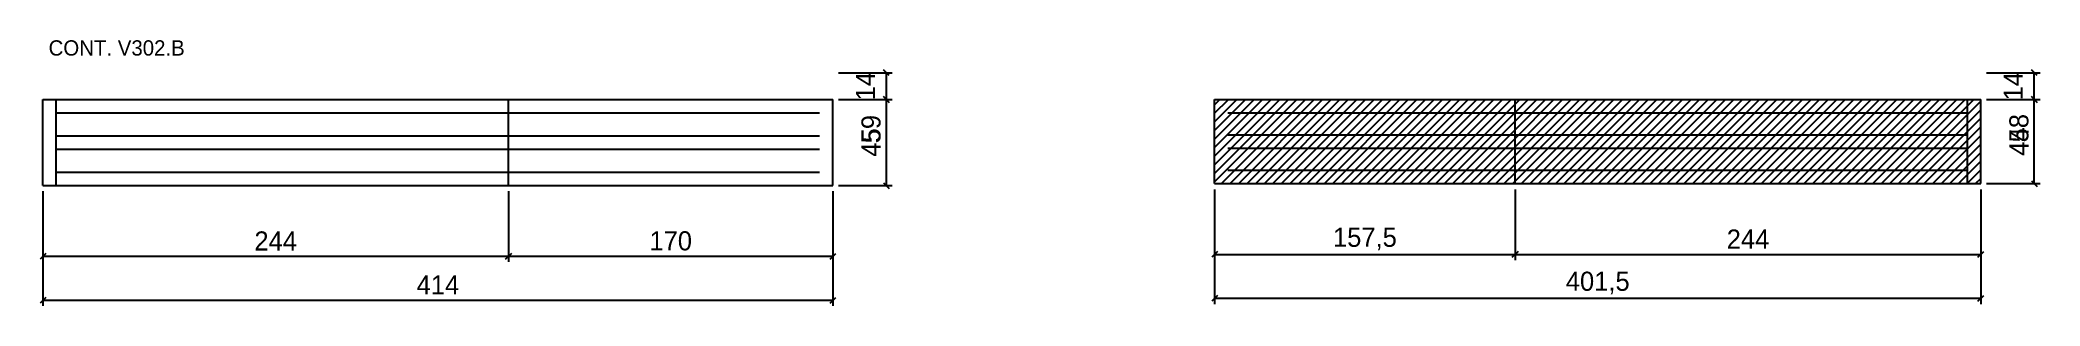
# Model space of a CAD drawing. Extents: x -2 to 4734, y -258 to -119.
# Drawn here: x 3686 to 4734, y -258 to -119 of the extents above; entities that cross this region are included whole.
import ezdxf

# ---------------------------------------------------------------- set-up
doc = ezdxf.new("R2010")
doc.units = 0
for name, color, linetype in [('COTA', 241, 'Continuous'), ('NOMENCLATURA', 7, 'Continuous'), ('Painéis', 200, 'Continuous'), ('Reaproveitamento', 251, 'Continuous'), ('SARR_2.2x7', 40, 'Continuous')]:
    doc.layers.add(name, color=color, linetype=linetype)
doc.dimstyles.new('PAINEL', dxfattribs={"dimtxt": 10, "dimasz": 3, "dimexe": 3, "dimexo": 3, "dimgap": 3, "dimtad": 1, "dimblk": 'OBLIQUE', "dimblk1": 'OBLIQUE', "dimcen": 2.5, "dimclrd": 4, "dimclre": 4, "dimclrt": 240, "dimazin": 3, "dimtfac": 1, "dimtmove": 0, "dimatfit": 3})

msp = doc.modelspace()

# ---------------------------------------------------------------- texts
at = {"layer": 'NOMENCLATURA'}
msp.add_text('CONT. V302.B', height=8, dxfattribs=at).set_placement((3690.5, -127))

# ---------------------------------------------------------------- blocks, each defined once
blk = doc.blocks.new('_OBLIQUE')
at = {"color": 0, "linetype": 'BYBLOCK'}
blk.add_line((-0.5, -0.5), (0.5, 0.5), dxfattribs=at)

# ---------------------------------------------------------------- dimensions: what is measured, and where the dimension line sits
at = {"layer": 'COTA'}
for base, p1, p2 in [((4129.5, -195), (4101.5, -195), (4101.5, -136)), ((4129.5, -150), (4101.5, -150), (4101.5, -136)), ((4731, -194), (4703, -194), (4703, -136)), ((4731, -150), (4703, -150), (4703, -136)), ((4129.5, -195), (4101.5, -195), (4101.5, -150)), ((4731, -194), (4703, -194), (4703, -150))]:
    msp.add_linear_dim(base=base, p1=p1, p2=p2, angle=90, dimstyle='PAINEL', dxfattribs=at).render()
for base, p1, p2 in [((3687.5, -232), (3687.5, -195), (3931.5, -195)), ((3687.5, -255), (3687.5, -195), (4101.5, -195)), ((3931.5, -232), (3931.5, -195), (4101.5, -195)), ((4301.5, -231), (4301.5, -194), (4459, -194)), ((4301.5, -254), (4301.5, -194), (4703, -194)), ((4459, -231), (4459, -194), (4703, -194))]:
    msp.add_linear_dim(base=base, p1=p1, p2=p2, dimstyle='PAINEL', dxfattribs=at).render()

# ---------------------------------------------------------------- hatches: boundary and pattern name
at = {"layer": 'Reaproveitamento'}
h = msp.add_hatch(dxfattribs=at)
h.set_pattern_fill('ANSI31')
h.paths.add_polyline_path([(4301.5, -193.8), (4459, -193.8), (4459, -150), (4301.5, -150)])
h = msp.add_hatch(dxfattribs=at)
h.set_pattern_fill('ANSI31')
h.paths.add_polyline_path([(4459, -193.8), (4703, -193.8), (4703, -150), (4459, -150)])
h = msp.add_hatch(dxfattribs=at)
h.set_pattern_fill('ANSI31')
h.paths.add_polyline_path([(4459, -193.8), (4703, -193.8), (4703, -150), (4459, -150)])

# ---------------------------------------------------------------- linework, layer by layer
at = {"layer": 'Painéis'}
for p, q in [((3687.5, -150), (3931.5, -150)), ((3687.5, -195), (3687.5, -150)), ((3931.5, -195), (3931.5, -150)), ((3931.5, -150), (4101.5, -150)), ((4101.5, -195), (4101.5, -150)), ((4301.5, -150), (4459, -150)), ((4301.5, -194), (4301.5, -150)), ((4459, -194), (4459, -150)), ((4459, -150), (4703, -150)), ((4703, -194), (4703, -150)), ((3687.5, -195), (3931.5, -195)), ((3931.5, -195), (4101.5, -195)), ((4301.5, -194), (4459, -194)), ((4459, -194), (4703, -194))]:
    msp.add_line(p, q, dxfattribs=at)
at = {"layer": 'SARR_2.2x7'}
for p, q in [((3694.5, -195), (3694.5, -150)), ((4696, -194), (4696, -150))]:
    msp.add_line(p, q, dxfattribs=at)
for points in [[(3694.5, -157), (3931.5, -157)], [(3694.5, -157), (3931.5, -157)], [(3931.5, -157), (4094.5, -157)], [(3931.5, -157), (4094.5, -157)], [(4308.5, -157), (4459, -157)], [(4308.5, -157), (4459, -157)], [(4459, -157), (4696, -157)], [(4459, -157), (4696, -157)], [(3694.5, -169), (3931.5, -169)], [(3694.5, -169), (3931.5, -169)], [(3694.5, -176), (3931.5, -176)], [(3694.5, -176), (3931.5, -176)], [(3931.5, -169), (4094.5, -169)], [(3931.5, -169), (4094.5, -169)], [(3931.5, -176), (4094.5, -176)], [(3931.5, -176), (4094.5, -176)], [(4308.5, -168.5), (4459, -168.5)], [(4308.5, -168.5), (4459, -168.5)], [(4308.5, -175.5), (4459, -175.5)], [(4308.5, -175.5), (4459, -175.5)], [(4459, -168.5), (4696, -168.5)], [(4459, -168.5), (4696, -168.5)], [(4459, -175.5), (4696, -175.5)], [(4459, -175.5), (4696, -175.5)], [(3694.5, -188), (3931.5, -188)], [(3694.5, -188), (3931.5, -188)], [(3931.5, -188), (4094.5, -188)], [(3931.5, -188), (4094.5, -188)], [(4308.5, -187), (4459, -187)], [(4308.5, -187), (4459, -187)], [(4459, -187), (4696, -187)], [(4459, -187), (4696, -187)]]:
    msp.add_lwpolyline(points, dxfattribs=at)

msp.set_redraw_order([(e.dxf.handle, doc.entitydb.next_handle()) for e in msp.query("TEXT MTEXT ATTDEF DIMENSION ARC_DIMENSION")])  # texts and dimensions are drawn at this point

doc.saveas('drawing.dxf')
